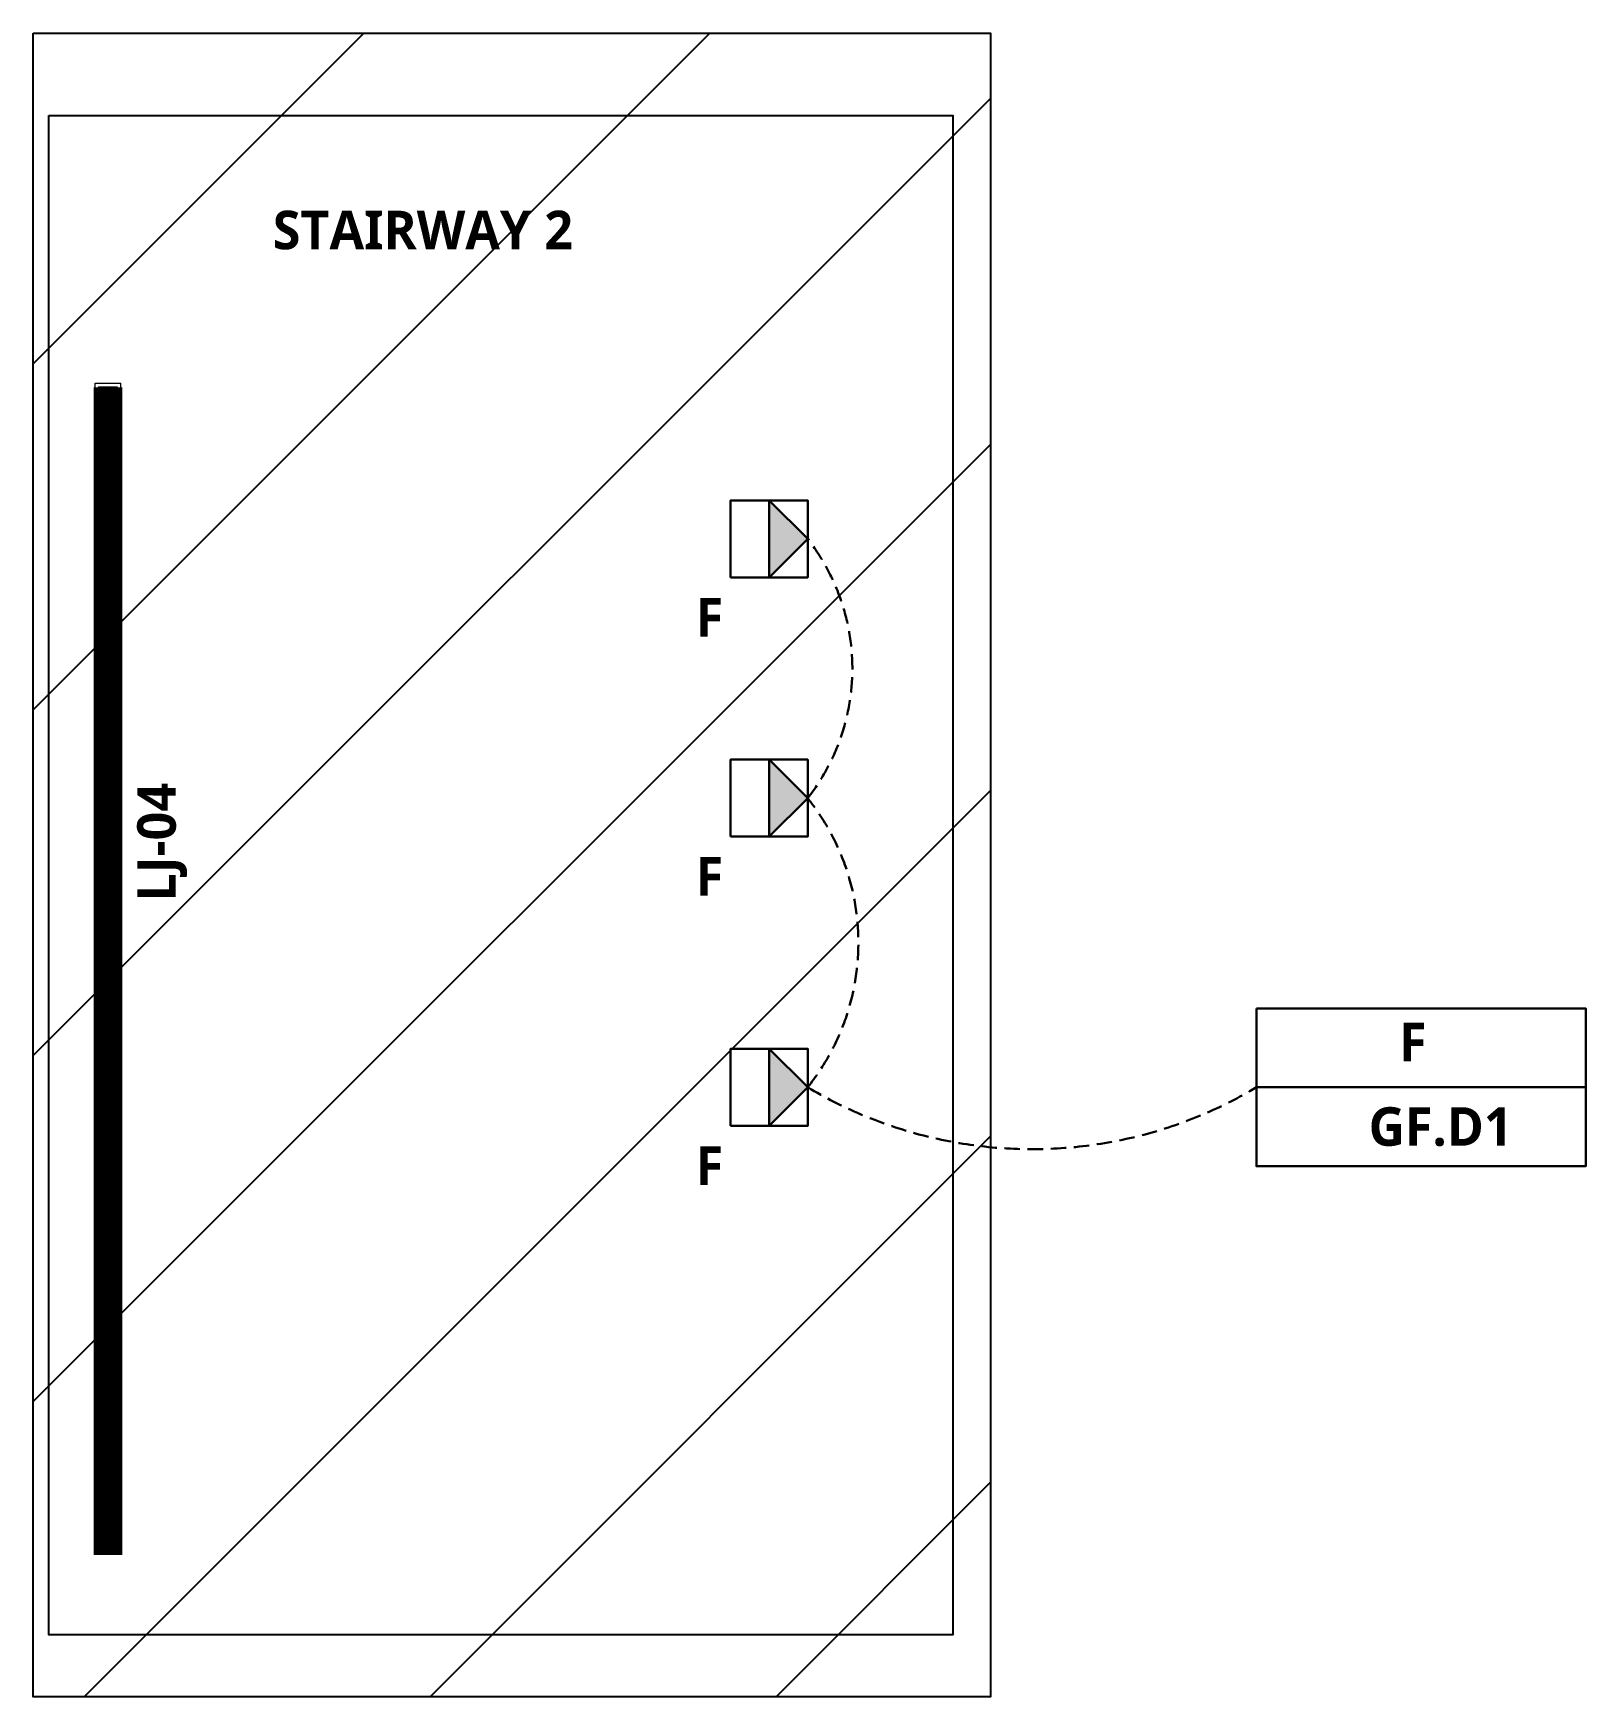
# Model space of a CAD drawing. Header units: millimetres. Extents: x 38267 to 100090, y -15201 to 6358.
# Drawn here: x 97067 to 100090, y -7632 to -4394 of the extents above; entities that cross this region are included whole.
import ezdxf

# ---------------------------------------------------------------- set-up
doc = ezdxf.new("R2010")
doc.units = ezdxf.units.MM
for name, pattern in [('ACAD_ISO02W100', [15, 12, -3]), ('Dash - Tight', [4.5, 3, -1.5]), ('DASHDOT', [25.4, 12.7, -6.35, 0, -6.35])]:
    doc.linetypes.add(name, pattern=pattern)
doc.layers.add('0-CountArea', color=152, linetype='Continuous', plot=False)
doc.layers.add('A-LABEL-GF', color=7, linetype='ACAD_ISO02W100')
doc.layers.add('B-BOH', color=10, linetype='Continuous')
for name, color, linetype, lineweight in [('E-LUM-CIRC', 5, 'Dash - Tight', 30), ('E-LUM-FL', 21, 'Continuous', 30), ('E-LUM-GFIT', 252, 'Continuous', 30), ('E-LUM-LED', 20, 'DASHDOT', 30)]:
    doc.layers.add(name, color=color, linetype=linetype, lineweight=lineweight)
doc.styles.add('1-1', font='Yu Gothic UI Semibold.ttf', dxfattribs={"height": 1.5})

msp = doc.modelspace()

# ---------------------------------------------------------------- texts
at = {"layer": 'A-LABEL-GF', "ltscale": 10, "insert": (97533.7, -4739.1), "char_height": 75, "width": 964.726, "attachment_point": 1, "style": '1-1'}
msp.add_mtext('STAIRWAY 2', dxfattribs=at)
at = {"layer": 'E-LUM-CIRC', "color": 18, "ltscale": 10, "true_color": 0x000000, "char_height": 75, "width": 964.726, "attachment_point": 1, "style": '1-1'}
for s, insert in [('F', (99726.2, -6320)), ('{\\fYu Gothic UI Semibold|b1|i0|c128|p34;GF.}D1', (99666.9, -6484.6))]:
    msp.add_mtext(s, dxfattribs=dict(at, insert=insert))
at = {"layer": 'E-LUM-FL', "color": 7, "ltscale": 10, "char_height": 75, "width": 964.726, "attachment_point": 1, "style": '1-1'}
for insert in [(98357.1, -5493.1), (98357.1, -5997.6), (98357.1, -6560.7)]:
    msp.add_mtext('F', dxfattribs=dict(at, insert=insert))
at = {"layer": 'E-LUM-LED', "color": 7, "ltscale": 10, "insert": (97269.9, -6084), "char_height": 75, "width": 964.726, "attachment_point": 1, "rotation": 90, "style": '1-1'}
msp.add_mtext('{\\fYu Gothic UI Semibold|b1|i0|c128|p34;LJ-0}4', dxfattribs=at)

# ---------------------------------------------------------------- blocks, each defined once
blk = doc.blocks.new('F')
at = {"layer": 'E-LUM-FL', "lineweight": 30, "ltscale": 100}
h = blk.add_hatch(color=256, dxfattribs=at)
h.dxf.hatch_style = 1
h.paths.add_polyline_path([(1.5, 0), (-1.5, 0), (0, -1.5)])
for p, q in [((1.5, 0), (-1.5, 0)), ((-1.5, 0), (0, -1.5)), ((0, -1.5), (1.5, 0))]:
    blk.add_line(p, q, dxfattribs=at)
at = {"layer": 'E-LUM-FL', "lineweight": 30}
blk.add_lwpolyline([(-1.5, 1.5), (1.5, 1.5), (1.5, -1.5), (-1.5, -1.5)], close=True, dxfattribs=at)
at = {"layer": 'E-LUM-GFIT', "lineweight": 30}
blk.add_lwpolyline([(-1.5, 1.5), (1.5, 1.5), (1.5, -1.5), (-1.5, -1.5)], close=True, dxfattribs=at)
blk = doc.blocks.new('LJ')
at = {"layer": 'E-LUM-LED', "color": 3, "lineweight": 0, "ltscale": 100}
for p, q in [((-0.348, 0.374), (-0.348, 0.499)), ((-0.348, 0.499), (0.152, 0.499)), ((0, 0.374), (-0.348, 0.374)), ((0, -0.374), (0, 0.374)), ((0.152, 0.499), (0.152, -0.499)), ((-0.348, -0.374), (-0.348, -0.499)), ((-0.348, -0.374), (0, -0.374)), ((-0.348, -0.499), (0.152, -0.499))]:
    blk.add_line(p, q, dxfattribs=at)

# ---------------------------------------------------------------- hatches: boundary and pattern name
at = {"layer": 'B-BOH', "linetype": 'Continuous'}
h = msp.add_hatch(dxfattribs=at)
h.set_pattern_fill('ANSI31', color=256, scale=150)
h.set_pattern_definition([(45, (19060.93, -11650.45), (-336.7596, 336.7596), [])])
h.paths.add_polyline_path([(97067.4, -4393.7), (98930.9, -4393.7), (98930.9, -7632.2), (97067.4, -7632.2)])

# ---------------------------------------------------------------- linework, layer by layer
at = {"layer": '0-CountArea', "ltscale": 10}
msp.add_lwpolyline([(97097.5, -4553.9), (98857.5, -4553.9), (98857.5, -7511.6), (97097.5, -7511.6)], close=True, dxfattribs=at)
at = {"layer": 'B-BOH', "ltscale": 10}
msp.add_lwpolyline([(97067.4, -4393.7), (98930.9, -4393.7), (98930.9, -7632.2), (97067.4, -7632.2)], close=True, dxfattribs=at)
at = {"layer": 'E-LUM-CIRC', "linetype": 'ByBlock', "ltscale": 10}
msp.add_line((99448.4, -6445.8), (100089.6, -6445.8), dxfattribs=at)
at = {"layer": 'E-LUM-CIRC', "ltscale": 10}
msp.add_lwpolyline([(98575, -5378.2, -0.344695), (98575, -5882.7, -0.35029), (98575, -6445.8, 0.275814), (99448.4, -6445.8)], format="xyb", dxfattribs=at)
at = {"layer": 'E-LUM-CIRC', "linetype": 'ByBlock', "ltscale": 10}
msp.add_lwpolyline([(99448.4, -6292.2), (100089.6, -6292.2), (100089.6, -6599.3), (99448.4, -6599.3)], close=True, dxfattribs=at)
at = {"layer": 'E-LUM-LED', "color": 3, "ltscale": 10, "const_width": 56}
msp.add_lwpolyline([(97212.7, -7356.3), (97212.7, -5082.7)], dxfattribs=at)

# ---------------------------------------------------------------- block references
at = {"layer": 'E-LUM-FL', "ltscale": 10, "xscale": 50, "yscale": 50, "zscale": 50, "rotation": 90}
for p in [(98500, -5378.2), (98500, -5882.7), (98500, -6445.8)]:
    msp.add_blockref('F', p, dxfattribs=at)
at = {"layer": 'E-LUM-LED', "ltscale": 10, "xscale": 50, "yscale": 50, "zscale": 50, "rotation": 89.99999999999997}
msp.add_blockref('LJ', (97212.7, -5082.7), dxfattribs=at)

msp.set_redraw_order([(e.dxf.handle, doc.entitydb.next_handle()) for e in msp.query("TEXT MTEXT ATTDEF DIMENSION ARC_DIMENSION")])  # texts and dimensions are drawn at this point

doc.saveas('drawing.dxf')
